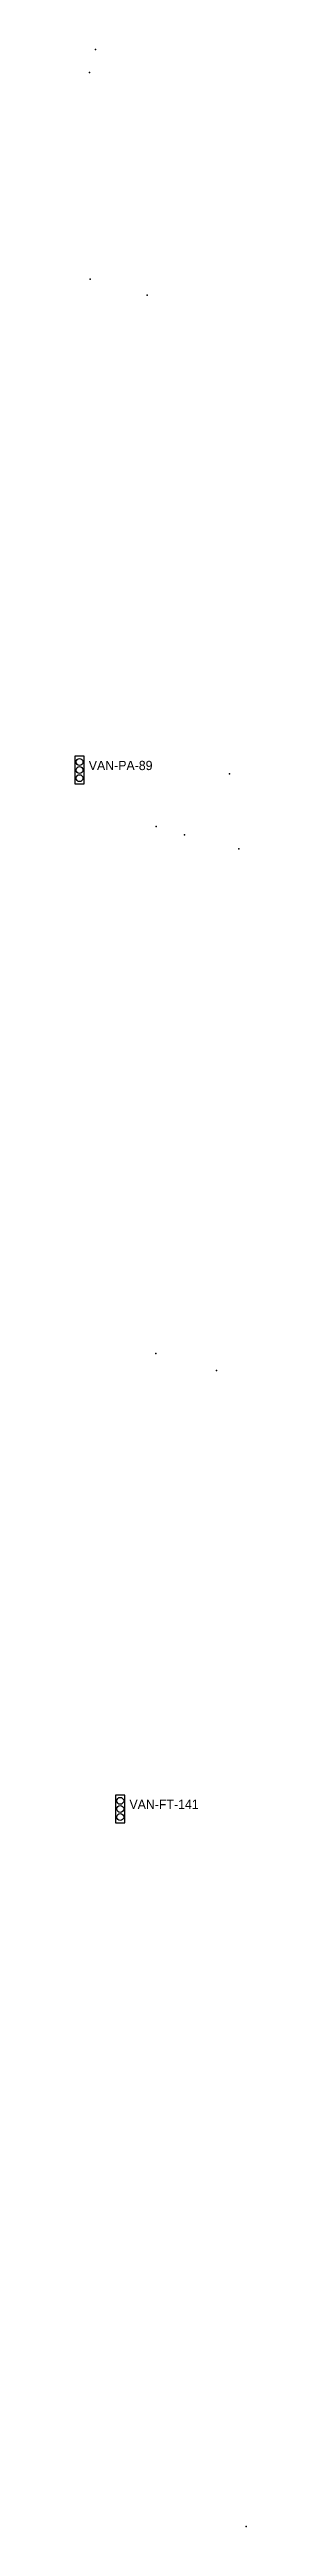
# Model space of a CAD drawing. Header units: inches. Extents: x 486474 to 494239, y 5455982 to 5460069.
# Drawn here: x 492102 to 492139, y 5458571 to 5459106 of the extents above; entities that cross this region are included whole.
import ezdxf

# ---------------------------------------------------------------- set-up
doc = ezdxf.new("R2010")
doc.units = ezdxf.units.IN
doc.header["$MEASUREMENT"] = 0
doc.layers.add('Parking Meters', color=10, linetype='Continuous')
doc.layers.add('Traffic Signals', color=10, linetype='Continuous')

msp = doc.modelspace()

# ---------------------------------------------------------------- texts
at = {"layer": 'Traffic Signals', "color": 1}
for s, p in [('VAN-PA-89', (492105.25, 5458950.68)), ('VAN-FT-141', (492114.07, 5458726.15))]:
    msp.add_text(s, height=2, dxfattribs=at).set_placement(p)

# ---------------------------------------------------------------- linework, layer by layer
at = {"layer": 'Parking Meters', "color": 7}
for p in [(492106.74, 5459106.41), (492106.74, 5459106.41), (492105.39, 5459101.44), (492105.39, 5459101.44), (492105.52, 5459056.79), (492117.91, 5459053.31), (492117.91, 5459053.31), (492135.73, 5458949.84), (492135.73, 5458949.84), (492119.89, 5458938.46), (492125.98, 5458936.72), (492125.98, 5458936.72), (492137.79, 5458933.64), (492137.79, 5458933.64), (492119.8, 5458824.61), (492119.8, 5458824.61), (492132.95, 5458820.89), (492139.36, 5458571.07), (492139.36, 5458571.07)]:
    msp.add_point(p, dxfattribs=at)
at = {"layer": 'Traffic Signals', "color": 1}
for points in [[(492102.25, 5458947.68), (492104.25, 5458947.68), (492104.25, 5458953.68), (492102.25, 5458953.68)], [(492111.07, 5458723.15), (492113.07, 5458723.15), (492113.07, 5458729.15), (492111.07, 5458729.15)]]:
    msp.add_lwpolyline(points, close=True, dxfattribs=at)
for centre in [(492103.25, 5458952.43), (492103.25, 5458950.68), (492103.25, 5458948.93), (492112.07, 5458727.9), (492112.07, 5458726.15), (492112.07, 5458724.4)]:
    msp.add_circle(centre, 0.75, dxfattribs=at)

msp.set_redraw_order([(e.dxf.handle, doc.entitydb.next_handle()) for e in msp.query("TEXT MTEXT ATTDEF DIMENSION ARC_DIMENSION")])  # texts and dimensions are drawn at this point

doc.saveas('drawing.dxf')
